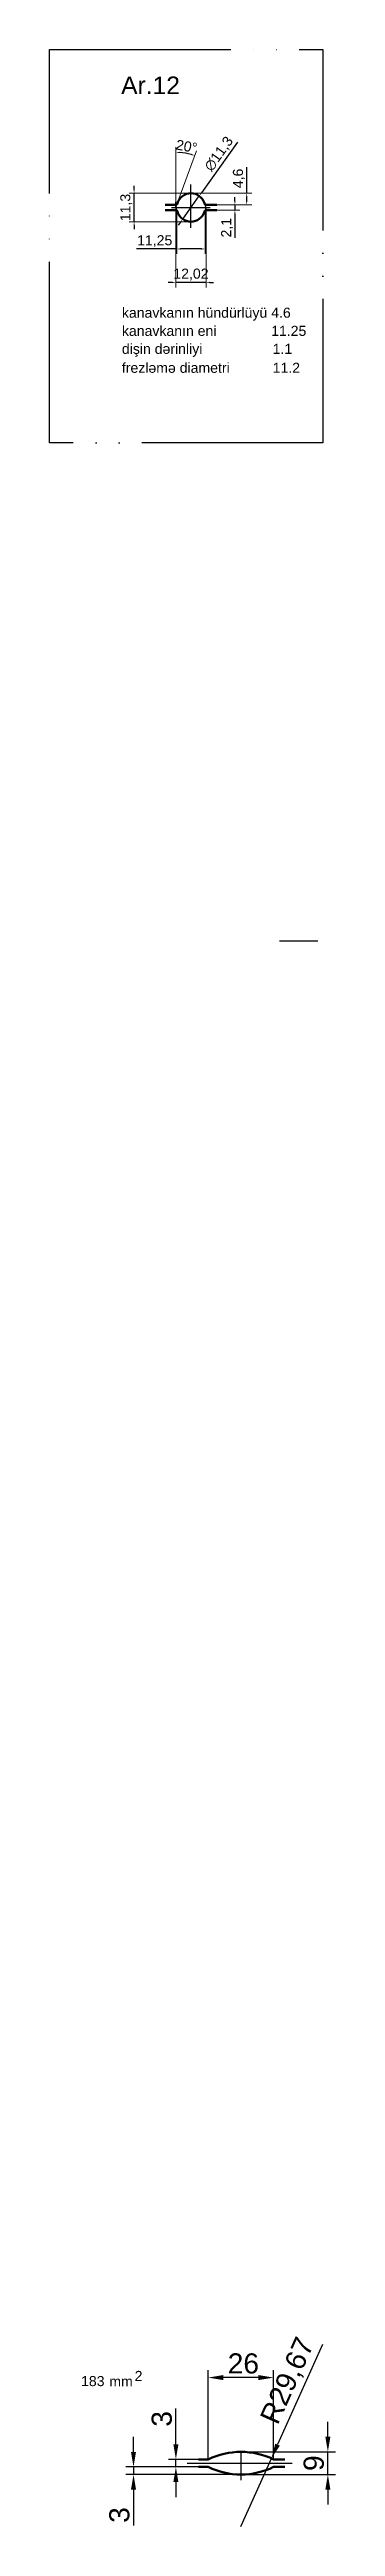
# Model space of a CAD drawing. Header units: millimetres. Extents: x -954 to 34898, y -2134 to 12006.
# Drawn here: x 7730 to 7844, y -15 to 970 of the extents above; entities that cross this region are included whole.
import ezdxf

# ---------------------------------------------------------------- set-up
doc = ezdxf.new("R2010")
doc.units = ezdxf.units.MM
doc.header["$LTSCALE"] = 3
doc.linetypes.add('ACAD_ISO04W100', pattern=[30, 24, -3, 0, -3])
doc.linetypes.add('ACAD_ISO05W100', pattern=[33, 24, -3, 0, -3, 0, -3])
for name, color, linetype, lineweight in [('контурная', 7, 'Continuous', 50), ('осевые', 1, 'ACAD_ISO04W100', 25), ('размерные', 7, 'Continuous', 25), ('размеры', 80, 'ACAD_ISO05W100', 25), ('тонкая', 7, 'Continuous', 20), ('тонкий', 7, 'Continuous', 20)]:
    doc.layers.add(name, color=color, linetype=linetype, lineweight=lineweight)
doc.layers.add('осевая', color=4, linetype='Continuous')
doc.styles.add('s1v4', font='arial.ttf', dxfattribs={"height": 4})
doc.styles.add('s2v4', font='arial.ttf', dxfattribs={"height": 8})
doc.styles.get("Standard").update_dxf_attribs({"font": 'arial.ttf'})
doc.dimstyles.new('s1v4', dxfattribs={"dimtxt": 4, "dimasz": 1.5, "dimexe": 2, "dimexo": 0, "dimgap": 0.7, "dimtad": 1, "dimtxsty": 'Standard', "dimcen": 2.5, "dimadec": 0, "dimazin": 0, "dimtfac": 1, "dimtix": 1, "dimtmove": 0, "dimatfit": 3, "dimfxl": 1, "dimlwd": -1, "dimlwe": 20, "dimarcsym": 0})
doc.dimstyles.new('s2v4', dxfattribs={"dimtxt": 8, "dimasz": 6, "dimexe": 3, "dimexo": 0, "dimgap": 1.5, "dimtad": 1, "dimtxsty": 'Standard', "dimcen": 2.5, "dimadec": 0, "dimazin": 0, "dimtfac": 1, "dimtmove": 0, "dimatfit": 3, "dimfxl": 1, "dimarcsym": 0})

msp = doc.modelspace()

# ---------------------------------------------------------------- texts
at = {"layer": 'контурная', "style": 's2v4'}
msp.add_text('Ar.12', height=7, dxfattribs=at).set_placement((7758.902, 952.477))
at = {"layer": 'тонкая', "style": 's1v4'}
for s, p in [('kanavkanın hündürlüyü 4.6', (7759.194, 863.541)), ('kanavkanın eni              11.25', (7759.194, 856.311)), ('dişin dərinliyi                  1.1', (7759.194, 849.162)), ('frezləmə diametri           11.2', (7759.194, 841.62)), ('183', (7742.971, 40.82)), ('mm', (7754.198, 40.719)), ('2', (7764.268, 42.864))]:
    msp.add_text(s, height=4, dxfattribs=at).set_placement(p)

# ---------------------------------------------------------------- blocks, each defined once
blk = doc.blocks.new('*D241')
at = {"layer": 'Defpoints', "color": 0, "transparency": 16777216}
for p in [(7793.48, 44.21), (7793.48, 11.67), (7819.48, 11.67)]:
    blk.add_point(p, dxfattribs=at)
at = {"layer": 'тонкий', "color": 0, "lineweight": -2, "transparency": 16777216}
for p, q in [((7793.48, 11.67), (7793.48, 47.21)), ((7813.48, 44.21), (7799.48, 44.21)), ((7819.48, 11.67), (7819.48, 47.21))]:
    blk.add_line(p, q, dxfattribs=at)
at = {"layer": 'тонкий', "color": 0, "transparency": 16777216}
for points in [[(7799.48, 45.21), (7799.48, 43.21), (7793.48, 44.21)], [(7813.48, 45.21), (7813.48, 43.21), (7819.48, 44.21)]]:
    blk.add_solid(points, dxfattribs=at)
at = {"layer": 'тонкий', "color": 0, "transparency": 16777216, "insert": (7807.47, 49.8), "char_height": 8, "attachment_point": 5}
blk.add_mtext('26', dxfattribs=at)
blk = doc.blocks.new('*D242')
at = {"layer": 'Defpoints', "color": 0, "transparency": 16777216}
for p in [(7763.81, 8.67), (7789.58, 8.67), (7806.48, 5.67)]:
    blk.add_point(p, dxfattribs=at)
at = {"layer": 'тонкий', "color": 0, "lineweight": -2, "transparency": 16777216}
for p, q in [((7763.81, 14.67), (7763.81, 20.67)), ((7789.58, 8.67), (7760.81, 8.67)), ((7806.48, 5.67), (7760.81, 5.67)), ((7763.81, 8.67), (7763.81, 5.67)), ((7763.81, -0.33), (7763.81, -14.57))]:
    blk.add_line(p, q, dxfattribs=at)
at = {"layer": 'тонкий', "color": 0, "transparency": 16777216}
for points in [[(7762.81, 14.67), (7764.81, 14.67), (7763.81, 8.67)], [(7762.81, -0.33), (7764.81, -0.33), (7763.81, 5.67)]]:
    blk.add_solid(points, dxfattribs=at)
at = {"layer": 'тонкий', "color": 0, "transparency": 16777216, "insert": (7758.22, -10.45), "char_height": 8, "attachment_point": 5, "rotation": 90}
blk.add_mtext('3', dxfattribs=at)
blk = doc.blocks.new('*D243')
at = {"layer": 'Defpoints', "color": 0, "transparency": 16777216}
for p in [(7806.48, 14.67), (7841.05, 14.67), (7806.48, 5.67)]:
    blk.add_point(p, dxfattribs=at)
at = {"layer": 'тонкий', "color": 0, "lineweight": -2, "transparency": 16777216}
for p, q in [((7841.05, 20.67), (7841.05, 26.67)), ((7806.48, 14.67), (7844.05, 14.67)), ((7841.05, 5.67), (7841.05, 14.67)), ((7806.48, 5.67), (7844.05, 5.67)), ((7841.05, -0.33), (7841.05, -6.33))]:
    blk.add_line(p, q, dxfattribs=at)
at = {"layer": 'тонкий', "color": 0, "transparency": 16777216}
for points in [[(7840.05, 20.67), (7842.05, 20.67), (7841.05, 14.67)], [(7840.05, -0.33), (7842.05, -0.33), (7841.05, 5.67)]]:
    blk.add_solid(points, dxfattribs=at)
at = {"layer": 'тонкий', "color": 0, "transparency": 16777216, "insert": (7835.47, 10.17), "char_height": 8, "attachment_point": 5, "rotation": 90}
blk.add_mtext('9', dxfattribs=at)
blk = doc.blocks.new('*D244')
at = {"layer": 'Defpoints', "color": 0, "transparency": 16777216}
for p in [(7780.66, 11.67), (7789.58, 11.67), (7789.58, 8.67)]:
    blk.add_point(p, dxfattribs=at)
at = {"layer": 'тонкий', "color": 0, "lineweight": -2, "transparency": 16777216}
for p, q in [((7780.66, 17.67), (7780.66, 31.91)), ((7789.58, 11.67), (7777.66, 11.67)), ((7780.66, 8.67), (7780.66, 11.67)), ((7789.58, 8.67), (7777.66, 8.67)), ((7780.66, 2.67), (7780.66, -3.33))]:
    blk.add_line(p, q, dxfattribs=at)
at = {"layer": 'тонкий', "color": 0, "transparency": 16777216}
for points in [[(7779.66, 17.67), (7781.66, 17.67), (7780.66, 11.67)], [(7779.66, 2.67), (7781.66, 2.67), (7780.66, 8.67)]]:
    blk.add_solid(points, dxfattribs=at)
at = {"layer": 'тонкий', "color": 0, "transparency": 16777216, "insert": (7775.07, 27.79), "char_height": 8, "attachment_point": 5, "rotation": 90}
blk.add_mtext('3', dxfattribs=at)
blk = doc.blocks.new('*D245')
at = {"layer": 'Defpoints', "color": 0, "transparency": 16777216}
for p in [(7818.61, 12.07), (7806.48, -15)]:
    blk.add_point(p, dxfattribs=at)
at = {"layer": 'тонкий', "color": 0, "lineweight": -2, "transparency": 16777216}
for p, q in [((7838.91, 57.39), (7821.07, 17.55)), ((7806.48, -15), (7818.61, 12.07))]:
    blk.add_line(p, q, dxfattribs=at)
at = {"layer": 'тонкий', "color": 0, "transparency": 16777216}
blk.add_solid([(7820.15, 17.96), (7821.98, 17.14), (7818.61, 12.07)], dxfattribs=at)
at = {"layer": 'тонкий', "color": 0, "transparency": 16777216, "insert": (7825.46, 42.78), "char_height": 8, "attachment_point": 5, "rotation": 65.86678}
blk.add_mtext('R29,67', dxfattribs=at)
blk = doc.blocks.new('*D1391')
at = {"layer": 'Defpoints', "color": 0, "transparency": 16777216}
for p in [(7786.64, 913.03), (7796.6, 908.43), (7808.79, 913.03)]:
    blk.add_point(p, dxfattribs=at)
at = {"layer": 'размерные', "color": 0, "transparency": 16777216}
for p, q in [((7808.79, 913.03), (7808.79, 923.37)), ((7808.79, 909.93), (7808.79, 911.53))]:
    blk.add_line(p, q, dxfattribs=at)
at = {"layer": 'размерные', "color": 0, "lineweight": 20, "transparency": 16777216}
for p, q in [((7786.64, 913.03), (7810.79, 913.03)), ((7796.6, 908.43), (7810.79, 908.43))]:
    blk.add_line(p, q, dxfattribs=at)
at = {"layer": 'размерные', "color": 0, "transparency": 16777216}
for points in [[(7808.54, 911.53), (7809.04, 911.53), (7808.79, 913.03)], [(7808.54, 909.93), (7809.04, 909.93), (7808.79, 908.43)]]:
    blk.add_solid(points, dxfattribs=at)
at = {"layer": 'размерные', "color": 0, "transparency": 16777216, "insert": (7805.69, 918.95), "char_height": 4, "attachment_point": 5, "rotation": 90}
blk.add_mtext('4,6', dxfattribs=at)
blk = doc.blocks.new('*D1392')
at = {"layer": 'Defpoints', "color": 0, "transparency": 16777216}
for p in [(7780.63, 907.38), (7792.65, 907.38), (7780.63, 877.6)]:
    blk.add_point(p, dxfattribs=at)
at = {"layer": 'размерные', "color": 0, "lineweight": 20, "transparency": 16777216}
for p, q in [((7780.63, 907.38), (7780.63, 875.6)), ((7792.65, 907.38), (7792.65, 875.6))]:
    blk.add_line(p, q, dxfattribs=at)
at = {"layer": 'размерные', "color": 0, "transparency": 16777216}
for p, q in [((7779.13, 877.6), (7777.63, 877.6)), ((7792.65, 877.6), (7780.63, 877.6)), ((7794.15, 877.6), (7795.65, 877.6))]:
    blk.add_line(p, q, dxfattribs=at)
for points in [[(7779.13, 877.85), (7779.13, 877.35), (7780.63, 877.6)], [(7794.15, 877.85), (7794.15, 877.35), (7792.65, 877.6)]]:
    blk.add_solid(points, dxfattribs=at)
at = {"layer": 'размерные', "color": 0, "transparency": 16777216, "insert": (7786.64, 880.7), "char_height": 4, "attachment_point": 5}
blk.add_mtext('12,02', dxfattribs=at)
blk = doc.blocks.new('*D1390')
at = {"layer": 'Defpoints', "color": 0, "transparency": 16777216}
for p in [(7796.6, 908.43), (7796.6, 906.33), (7804.12, 906.33)]:
    blk.add_point(p, dxfattribs=at)
at = {"layer": 'размерные', "color": 0, "lineweight": 20, "transparency": 16777216}
for p, q in [((7796.6, 908.43), (7806.12, 908.43)), ((7796.6, 906.33), (7806.12, 906.33))]:
    blk.add_line(p, q, dxfattribs=at)
at = {"layer": 'размерные', "color": 0, "transparency": 16777216}
for p, q in [((7804.12, 909.93), (7804.12, 911.43)), ((7804.12, 908.43), (7804.12, 906.33)), ((7804.12, 904.83), (7804.12, 895.35))]:
    blk.add_line(p, q, dxfattribs=at)
for points in [[(7803.87, 909.93), (7804.37, 909.93), (7804.12, 908.43)], [(7803.87, 904.83), (7804.37, 904.83), (7804.12, 906.33)]]:
    blk.add_solid(points, dxfattribs=at)
at = {"layer": 'размерные', "color": 0, "transparency": 16777216, "insert": (7801.02, 899.34), "char_height": 4, "attachment_point": 5, "rotation": 90}
blk.add_mtext('2,1', dxfattribs=at)
blk = doc.blocks.new('*D1393')
at = {"layer": 'Defpoints', "color": 0, "transparency": 16777216}
for p in [(7785.7, 928.74), (7780.63, 909.49), (7780.63, 907.38), (7780.63, 907.38), (7780.95, 908.24)]:
    blk.add_point(p, dxfattribs=at)
at = {"layer": 'размерные', "color": 0, "lineweight": 20, "transparency": 16777216}
for p, q in [((7780.63, 909.49), (7780.63, 931.33)), ((7780.95, 908.24), (7788.82, 929.88))]:
    blk.add_line(p, q, dxfattribs=at)
at = {"layer": 'размерные', "color": 0, "transparency": 16777216}
blk.add_arc((7780.63, 907.38), 21.95, 73.91609, 86.08391, dxfattribs=at)
for points in [[(7782.12, 929.03), (7782.14, 929.53), (7780.63, 929.33)], [(7786.79, 928.71), (7786.64, 928.23), (7788.14, 928)]]:
    blk.add_solid(points, dxfattribs=at)
at = {"layer": 'размерные', "color": 0, "transparency": 16777216, "insert": (7784.92, 931.7), "char_height": 4, "attachment_point": 5, "rotation": 350}
blk.add_mtext('20°', dxfattribs=at)
blk = doc.blocks.new('*D1394')
at = {"layer": 'Defpoints', "color": 0, "transparency": 16777216}
for p in [(7781.02, 906.33), (7792.27, 906.33), (7792.27, 890.88)]:
    blk.add_point(p, dxfattribs=at)
at = {"layer": 'размерные', "color": 0, "lineweight": 20, "transparency": 16777216}
for p, q in [((7781.02, 906.33), (7781.02, 888.88)), ((7792.27, 906.33), (7792.27, 888.88))]:
    blk.add_line(p, q, dxfattribs=at)
at = {"layer": 'размерные', "color": 0, "transparency": 16777216}
for p, q in [((7781.02, 890.88), (7764.96, 890.88)), ((7790.77, 890.88), (7782.52, 890.88))]:
    blk.add_line(p, q, dxfattribs=at)
for points in [[(7782.52, 891.13), (7782.52, 890.63), (7781.02, 890.88)], [(7790.77, 891.13), (7790.77, 890.63), (7792.27, 890.88)]]:
    blk.add_solid(points, dxfattribs=at)
at = {"layer": 'размерные', "color": 0, "transparency": 16777216, "insert": (7772.24, 893.98), "char_height": 4, "attachment_point": 5}
blk.add_mtext('11,25', dxfattribs=at)
blk = doc.blocks.new('*D1438')
at = {"layer": 'Defpoints', "color": 0, "transparency": 16777216}
for p in [(7789.92, 911.98), (7783.36, 902.78)]:
    blk.add_point(p, dxfattribs=at)
at = {"layer": 'размерные', "color": 0, "transparency": 16777216}
for p, q in [((7805.16, 933.34), (7790.79, 913.2)), ((7783.36, 902.78), (7789.92, 911.98)), ((7782.49, 901.56), (7781.62, 900.34))]:
    blk.add_line(p, q, dxfattribs=at)
for points in [[(7790.59, 913.34), (7791, 913.05), (7789.92, 911.98)], [(7782.29, 901.7), (7782.69, 901.41), (7783.36, 902.78)]]:
    blk.add_solid(points, dxfattribs=at)
at = {"layer": 'размерные', "color": 0, "transparency": 16777216, "insert": (7797.9, 928.61), "char_height": 4, "attachment_point": 5, "rotation": 54.4986}
blk.add_mtext('∅11,3', dxfattribs=at)
blk = doc.blocks.new('*D1439')
at = {"layer": 'Defpoints', "color": 0, "transparency": 16777216}
for p in [(7764.04, 913.03), (7786.64, 913.03), (7786.64, 901.73)]:
    blk.add_point(p, dxfattribs=at)
at = {"layer": 'размерные', "color": 0, "lineweight": 20, "transparency": 16777216}
for p, q in [((7786.64, 913.03), (7762.04, 913.03)), ((7786.64, 901.73), (7762.04, 901.73))]:
    blk.add_line(p, q, dxfattribs=at)
at = {"layer": 'размерные', "color": 0, "transparency": 16777216}
for p, q in [((7764.04, 914.53), (7764.04, 916.03)), ((7764.04, 901.73), (7764.04, 913.03)), ((7764.04, 900.23), (7764.04, 898.73))]:
    blk.add_line(p, q, dxfattribs=at)
for points in [[(7763.79, 914.53), (7764.29, 914.53), (7764.04, 913.03)], [(7763.79, 900.23), (7764.29, 900.23), (7764.04, 901.73)]]:
    blk.add_solid(points, dxfattribs=at)
at = {"layer": 'размерные', "color": 0, "transparency": 16777216, "insert": (7760.93, 907.38), "char_height": 4, "attachment_point": 5, "rotation": 90}
blk.add_mtext('11,3', dxfattribs=at)

# ---------------------------------------------------------------- dimensions: what is measured, and where the dimension line sits
at = {"layer": 'размерные'}
dim = msp.add_diameter_dim_2p(p1=(7783.361, 902.778), p2=(7789.923, 911.978), dimstyle='s1v4', dxfattribs=at)
dim.commit()
dim.dimension.update_dxf_attribs({"geometry": '*D1438', "text_midpoint": (7800.475, 926.77), "dimtype": 163})
dim = msp.add_angular_dim_2l(base=(7785.695, 928.737), line1=((7780.633, 907.378), (7780.633, 909.492)), line2=((7780.633, 907.378), (7780.946, 908.236)), dimstyle='s1v4', dxfattribs=at)
dim.commit()
dim.dimension.update_dxf_attribs({"geometry": '*D1393', "text_midpoint": (7784.921, 931.696)})
for base, p2, picture, middle in [((7808.792, 913.028), (7786.642, 913.028), '*D1391', (7808.792, 918.948)), ((7804.123, 906.328), (7796.603, 906.328), '*D1390', (7804.123, 899.339))]:
    dim = msp.add_linear_dim(base=base, p1=(7796.603, 908.428), p2=p2, angle=90, dimstyle='s1v4', dxfattribs=at)
    dim.commit()
    dim.dimension.update_dxf_attribs({"geometry": picture, "text_midpoint": middle, "dimtype": 160})
dim = msp.add_linear_dim(base=(7764.036, 913.028), p1=(7786.642, 901.728), p2=(7786.642, 913.028), angle=90, dimstyle='s1v4', dxfattribs=at)
dim.commit()
dim.dimension.update_dxf_attribs({"geometry": '*D1439', "text_midpoint": (7760.932, 907.378)})
dim = msp.add_linear_dim(base=(7780.633, 877.597), p1=(7792.651, 907.378), p2=(7780.633, 907.378), dimstyle='s1v4', dxfattribs=at)
dim.commit()
dim.dimension.update_dxf_attribs({"geometry": '*D1392', "text_midpoint": (7786.642, 880.701)})
dim = msp.add_linear_dim(base=(7792.268, 890.88), p1=(7781.015, 906.328), p2=(7792.268, 906.328), dimstyle='s1v4', dxfattribs=at)
dim.commit()
dim.dimension.update_dxf_attribs({"geometry": '*D1394', "text_midpoint": (7772.24, 890.88), "dimtype": 160})
at = {"layer": 'тонкий'}
dim = msp.add_radius_dim(center=(7806.483, -15.004), mpoint=(7818.614, 12.073), dimstyle='s2v4', dxfattribs=at)
dim.commit()
dim.dimension.update_dxf_attribs({"geometry": '*D245', "text_midpoint": (7825.461, 42.784)})
dim = msp.add_linear_dim(base=(7793.482, 44.214), p1=(7819.484, 11.666), p2=(7793.482, 11.666), dimstyle='s2v4', dxfattribs=at)
dim.commit()
dim.dimension.update_dxf_attribs({"geometry": '*D241', "text_midpoint": (7807.474, 44.214), "dimtype": 160})
for base, p1, p2, picture, middle in [((7780.656, 11.666), (7789.576, 8.666), (7789.576, 11.666), '*D244', (7775.068, 27.786)), ((7841.053, 14.666), (7806.483, 5.666), (7806.483, 14.666), '*D243', (7835.468, 10.166))]:
    dim = msp.add_linear_dim(base=base, p1=p1, p2=p2, angle=90, dimstyle='s2v4', dxfattribs=at)
    dim.commit()
    dim.dimension.update_dxf_attribs({"geometry": picture, "text_midpoint": middle})
dim = msp.add_linear_dim(base=(7763.808, 8.666), p1=(7806.483, 5.666), p2=(7789.576, 8.666), angle=90, dimstyle='s2v4', dxfattribs=at)
dim.commit()
dim.dimension.update_dxf_attribs({"geometry": '*D242', "text_midpoint": (7763.808, -10.453), "dimtype": 160})

# ---------------------------------------------------------------- linework, layer by layer
at = {"layer": 'контурная'}
for p, q in [((7781.015, 908.428), (7776.415, 908.428)), ((7781.015, 908.428), (7781.266, 909.117)), ((7792.268, 908.428), (7792.018, 909.117)), ((7792.268, 908.428), (7796.869, 908.428)), ((7781.015, 906.328), (7776.415, 906.328)), ((7781.015, 906.328), (7781.266, 905.639)), ((7792.268, 906.328), (7792.018, 905.639)), ((7792.268, 906.328), (7796.869, 906.328)), ((7793.482, 11.666), (7789.576, 11.666)), ((7823.901, 11.666), (7819.484, 11.666)), ((7793.482, 8.666), (7789.576, 8.666)), ((7823.901, 8.666), (7819.484, 8.666))]:
    msp.add_line(p, q, dxfattribs=at)
for centre, radius, start, end in [((7786.642, 907.378), 5.65, 90, 162.077226), ((7786.642, 907.378), 5.65, 17.922774, 90), ((7786.642, 907.378), 5.65, 197.922774, 270), ((7786.642, 907.378), 5.65, 270, 342.077226), ((7806.483, -15.004), 29.67, 64.012252, 115.987748), ((7806.483, 35.336), 29.67, 244.012252, 295.987748)]:
    msp.add_arc(centre, radius, start, end, dxfattribs=at)
at = {"layer": 'осевая'}
for p, q in [((7786.642, 899.237), (7786.642, 916.52)), ((7778.959, 907.378), (7794.265, 907.378)), ((7821.801, 615.675), (7837.107, 615.675))]:
    msp.add_line(p, q, dxfattribs=at)
at = {"layer": 'осевые'}
for p, q in [((7785.163, 10.166), (7826.851, 10.166)), ((7806.483, 14.666), (7806.483, 3.458))]:
    msp.add_line(p, q, dxfattribs=at)
at = {"layer": 'размерные'}
for p, q in [((7780.633, 907.378), (7780.633, 909.492)), ((7780.633, 907.378), (7780.946, 908.236)), ((7780.633, 907.378), (7780.946, 906.519)), ((7792.651, 907.378), (7792.34, 908.231)), ((7792.651, 907.378), (7792.34, 906.525))]:
    msp.add_line(p, q, dxfattribs=at)
at = {"layer": 'размеры'}
msp.add_lwpolyline([(7730.458, 970.205), (7839.071, 970.205), (7839.071, 813.801), (7730.458, 813.801)], close=True, dxfattribs=at)

msp.set_redraw_order([(e.dxf.handle, doc.entitydb.next_handle()) for e in msp.query("TEXT MTEXT ATTDEF DIMENSION ARC_DIMENSION")])  # texts and dimensions are drawn at this point

doc.saveas('drawing.dxf')
